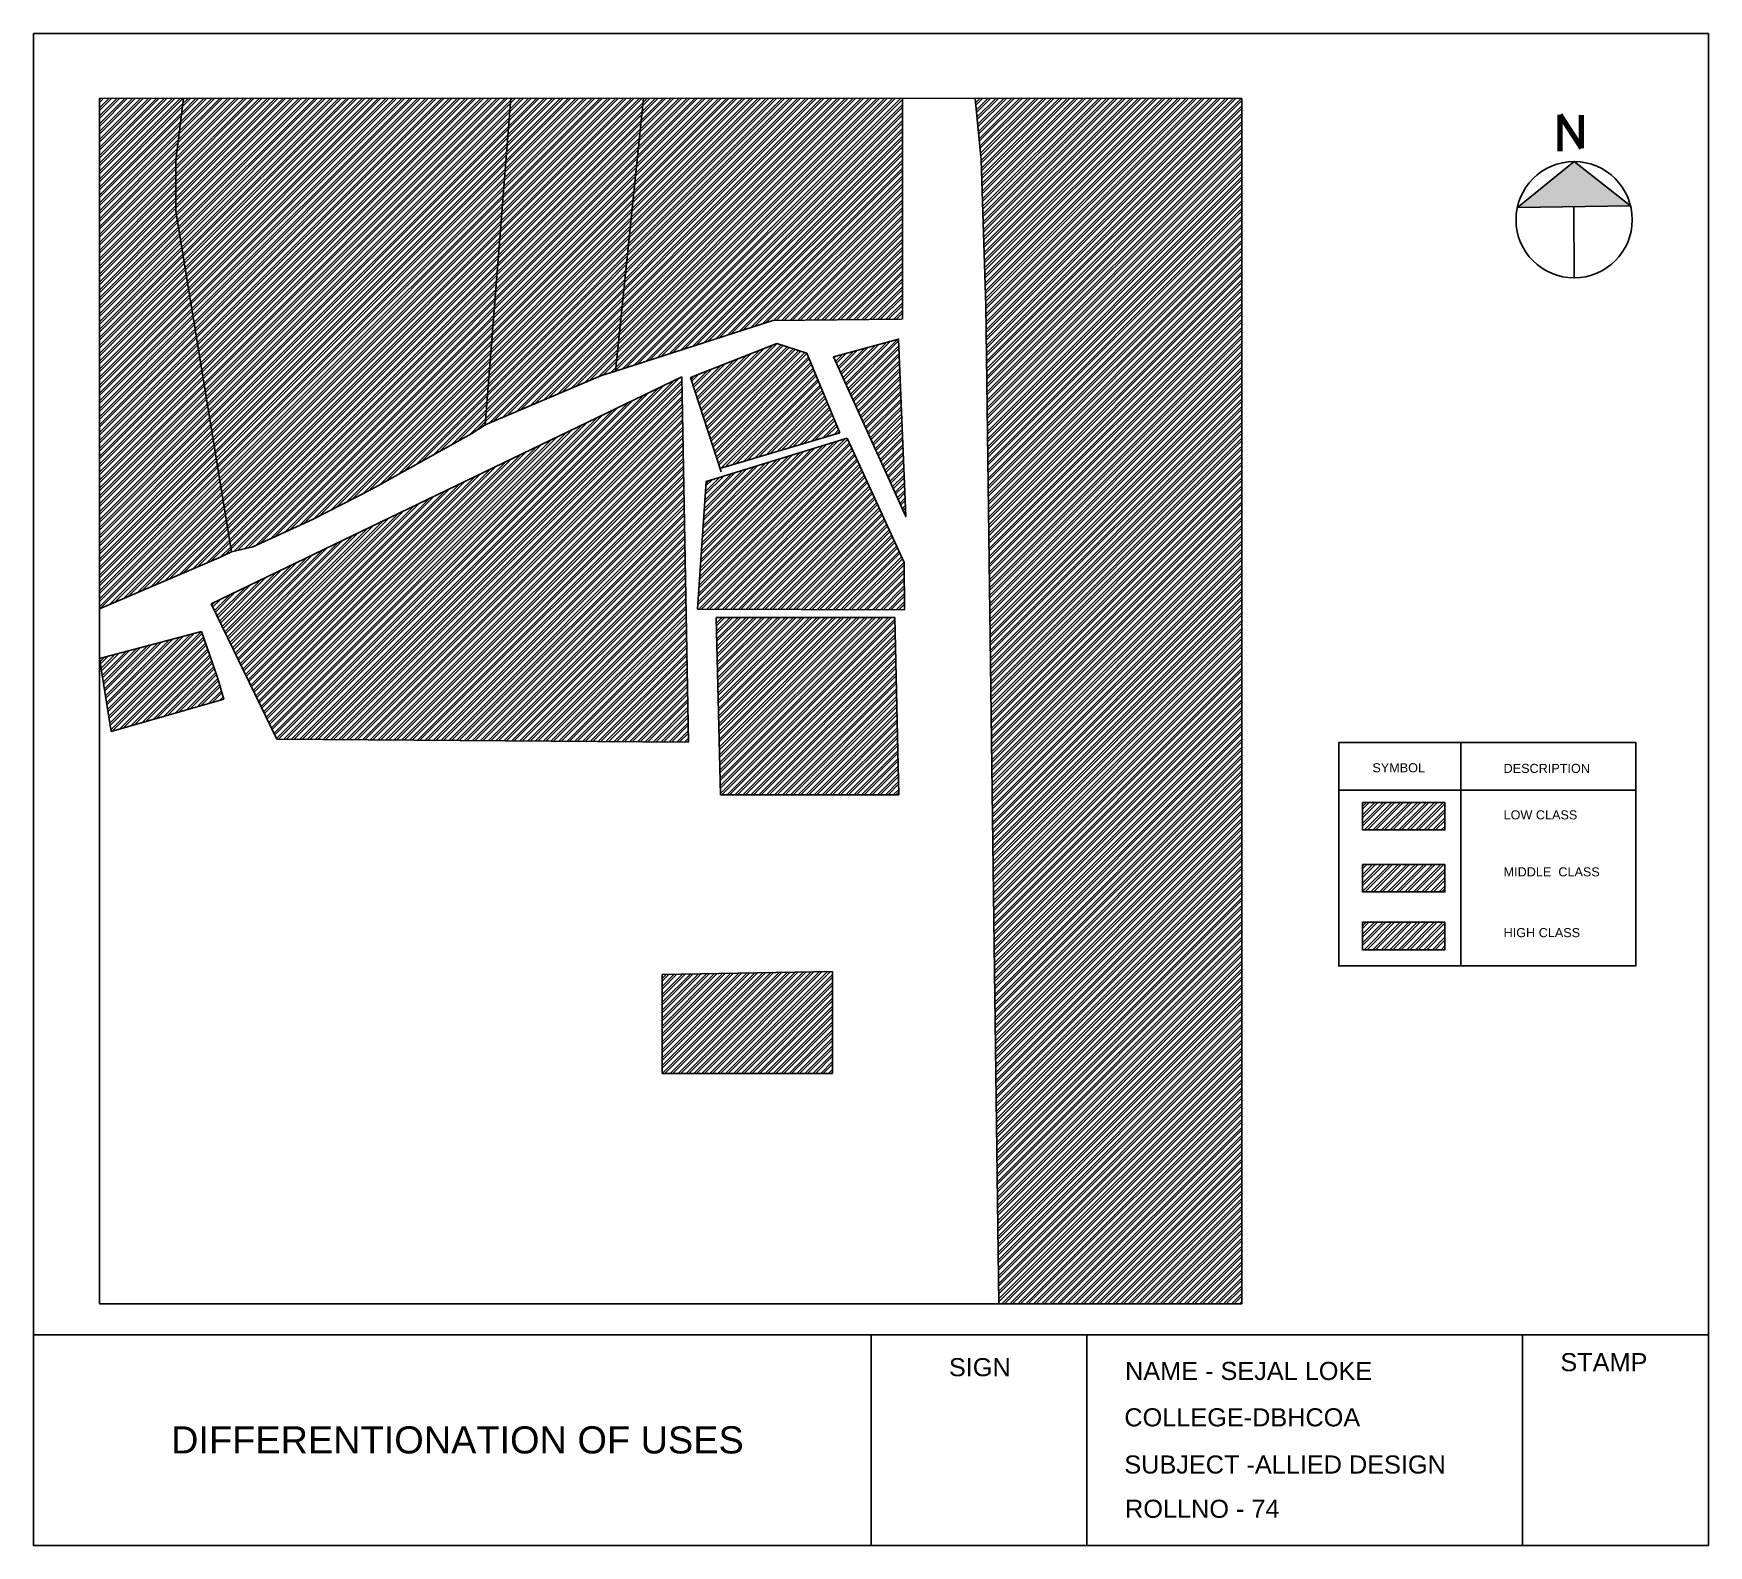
# Model space of a CAD drawing. Header units: millimetres. Extents: x -75360 to 914439, y -5036 to 71141.
# Drawn here: x 836995 to 874036, y -4866 to 28566 of the extents above; entities that cross this region are included whole.
import ezdxf

# ---------------------------------------------------------------- set-up
doc = ezdxf.new("R2010")
doc.units = ezdxf.units.MM
doc.styles.get("Standard").update_dxf_attribs({"font": 'arial.ttf'})
pattern_1 = [(45, (29500.3, -536.84), (-94.29269, 94.29269), []), (45, (29563.16, -536.84), (-94.29269, 94.29269), [])]
pattern_2 = [(45, (28580.07, -536.84), (-87.557497, 87.557497), []), (45, (28638.44, -536.84), (-87.557497, 87.557497), [])]

msp = doc.modelspace()

# ---------------------------------------------------------------- texts
at = {"attachment_point": 1}
for s, insert, char_height in [('SYMBOL', (866603, 12431), 200), ('DESCRIPTION', (869505, 12417), 200), ('LOW CLASS', (869505, 11389), 200), ('MIDDLE  CLASS', (869505, 10129), 200), ('HIGH CLASS', (869505, 8785), 200), ('SIGN', (857239, -723), 400), ('STAMP', (870761, -612), 400), ('NAME - SEJAL LOKE', (861134, -806), 400), ('COLLEGE-DBHCOA', (861118, -1832), 400), ('DIFFERENTIONATION OF USES', (840038, -2231), 600), ('SUBJECT -ALLIED DESIGN', (861118, -2875), 400), ('ROLLNO - 74', (861134, -3854), 400)]:
    msp.add_mtext(s, dxfattribs=dict(at, insert=insert, char_height=char_height))

# ---------------------------------------------------------------- hatches: boundary and pattern name
at = {"true_color": 0x642165}
h = msp.add_hatch(dxfattribs=at)
h.set_pattern_fill('ANSI32', color=219, scale=13)
h.set_pattern_definition(pattern_2)
h.paths.add_polyline_path([(851336, 20977), (840923, 15952), (842380, 12963), (851483, 12894)])
h.paths.add_polyline_path([(840143, 24641), (840141, 25480), (840140, 25768), (840313, 27138), (838452, 27138), (838452, 15846), (841093, 16976), (841377, 17105)])
at = {"true_color": 0xa953a0}
h = msp.add_hatch(dxfattribs=at)
h.set_pattern_fill('ANSI32', color=215, scale=13)
h.set_pattern_definition(pattern_2)
h.paths.add_polyline_path([(856042, 15655), (852095, 15655), (852186, 11732), (856133, 11732)])
h.paths.add_polyline_path([(854992, 19615), (851872, 18663), (851676, 15838), (856254, 15824), (856249, 16871)])
h.paths.add_polyline_path([(854096, 21497), (853435, 21714), (851522, 20959), (852176, 18951), (854825, 19740)])
h.paths.add_polyline_path([(856211, 27133), (850487, 27135), (849869, 21103), (853343, 22219), (856209, 22253)])
h.paths.add_polyline_path([(847554, 27136), (840313, 27138), (840140, 25768), (840141, 25480), (840143, 24641), (841377, 17105), (841844, 17215), (843164, 17823), (844479, 18491), (846689, 19725), (846982, 19916)])
h.paths.add_polyline_path([(840712, 15344), (838452, 14747), (838711, 13135), (841203, 13848), (841065, 14329)])
h.paths.add_polyline_path([(854664, 7823), (850897, 7760), (850897, 5573), (854664, 5573)])
h.paths.add_polyline_path([(850487, 27135), (847554, 27136), (846982, 19916), (849555, 21002), (849869, 21103)])
at = {"true_color": 0xd19cc7}
h = msp.add_hatch(dxfattribs=at)
h.set_pattern_fill('ANSI32', color=9, scale=13)
h.set_pattern_definition(pattern_2)
h.paths.add_polyline_path([(863717, 27131), (857818, 27132), (857951, 25762), (858055, 22551), (858340, 475), (863717, 475)])
h.paths.add_polyline_path([(856127, 21811), (854683, 21416), (856284, 17883)])
at = {"true_color": 0x000000}
h = msp.add_hatch(color=18, dxfattribs=at)
h.dxf.hatch_style = 1
h.paths.add_polyline_path([(871065, 25733), (869809, 24717), (872312, 24758)])
at = {"true_color": 0xddb3d4}
h = msp.add_hatch(dxfattribs=at)
h.set_pattern_fill('ANSI32', color=254, scale=14)
h.set_pattern_definition(pattern_1)
h.paths.add_polyline_path([(868206, 11561), (866387, 11561), (866387, 10955), (868206, 10955)])
at = {"true_color": 0xa953a0}
h = msp.add_hatch(dxfattribs=at)
h.set_pattern_fill('ANSI32', color=215, scale=14)
h.set_pattern_definition(pattern_1)
h.paths.add_polyline_path([(868206, 10191), (866387, 10191), (866387, 9585), (868206, 9585)])
at = {"true_color": 0x642165}
h = msp.add_hatch(dxfattribs=at)
h.set_pattern_fill('ANSI32', color=219, scale=14)
h.set_pattern_definition(pattern_1)
h.paths.add_polyline_path([(868206, 8914), (866387, 8914), (866387, 8308), (868206, 8308)])

# ---------------------------------------------------------------- linework, layer by layer
for p, q in [((838452, 27138), (863717, 27131)), ((838452, 475), (838452, 27138)), ((856211, 27133), (856209, 22253)), ((863717, 27131), (863717, 475)), ((851522, 20959), (853435, 21714)), ((853435, 21714), (854096, 21497)), ((854096, 21497), (854825, 19740)), ((851336, 20977), (840923, 15952)), ((849555, 21002), (849869, 21103)), ((851483, 12894), (851336, 20977)), ((852200, 18877), (851522, 20959)), ((846689, 19725), (846982, 19916)), ((854825, 19740), (852176, 18951)), ((841093, 16976), (841377, 17105)), ((841093, 16976), (838452, 15846)), ((840923, 15952), (842380, 12963)), ((852095, 15655), (852186, 11732)), ((852095, 15655), (856042, 15655)), ((856042, 15655), (856133, 11732)), ((842380, 12963), (851483, 12894)), ((868561, 12892), (868561, 7951)), ((856133, 11732), (852186, 11732)), ((865858, 11835), (872429, 11835)), ((854664, 7823), (850897, 7760)), ((854664, 5573), (854664, 7823)), ((850897, 7760), (850897, 5573)), ((850897, 5573), (854664, 5573)), ((863717, 475), (838452, 475)), ((836995, -211), (874036, -211)), ((855516, -211), (855516, -4866)), ((860287, -211), (860287, -4866)), ((869921, -211), (869921, -4866))]:
    msp.add_line(p, q)
at = {"color": 18, "lineweight": 211, "true_color": 0x000000}
for p, q in [((870746, 26765), (870746, 25966)), ((870746, 26765), (871230, 26028)), ((871230, 26028), (871230, 26759))]:
    msp.add_line(p, q, dxfattribs=at)
at = {"color": 18, "true_color": 0x000000}
for p, q in [((869809, 24717), (871065, 25733)), ((871065, 25733), (872312, 24758)), ((869809, 24717), (872312, 24758)), ((871061, 24738), (871065, 23163))]:
    msp.add_line(p, q, dxfattribs=at)
for points in [[(836995, 28566), (874036, 28566), (874036, -4866), (836995, -4866)], [(865858, 12892), (872429, 12892), (872429, 7951), (865858, 7951)], [(866387, 11561), (868206, 11561), (868206, 10955), (866387, 10955)], [(866387, 10191), (868206, 10191), (868206, 9585), (866387, 9585)], [(866387, 8914), (868206, 8914), (868206, 8308), (866387, 8308)]]:
    msp.add_lwpolyline(points, close=True)
for points in [[(840143, 24641), (840141, 25480), (840140, 25768), (840313, 27138)], [(849555, 21002), (846982, 19916), (847554, 27136)], [(856192, 22253), (853343, 22219), (849869, 21103), (850487, 27135)], [(857818, 27132), (857951, 25762), (858055, 22551), (858340, 475)], [(846689, 19725), (844479, 18491), (843164, 17823), (841844, 17215), (841377, 17105), (840143, 24641)], [(854683, 21416), (856127, 21811), (856284, 17883), (854683, 21416)], [(854992, 19615), (851872, 18663), (851676, 15838), (856254, 15824), (856249, 16871), (854992, 19615)], [(840712, 15344), (841065, 14329), (841065, 14329), (841203, 13848), (838711, 13135), (838452, 14747), (840712, 15344)]]:
    msp.add_lwpolyline(points)
msp.add_circle((871065, 24448), 1285, dxfattribs=at)

msp.set_redraw_order([(e.dxf.handle, doc.entitydb.next_handle()) for e in msp.query("TEXT MTEXT ATTDEF DIMENSION ARC_DIMENSION")])  # texts and dimensions are drawn at this point

doc.saveas('drawing.dxf')
